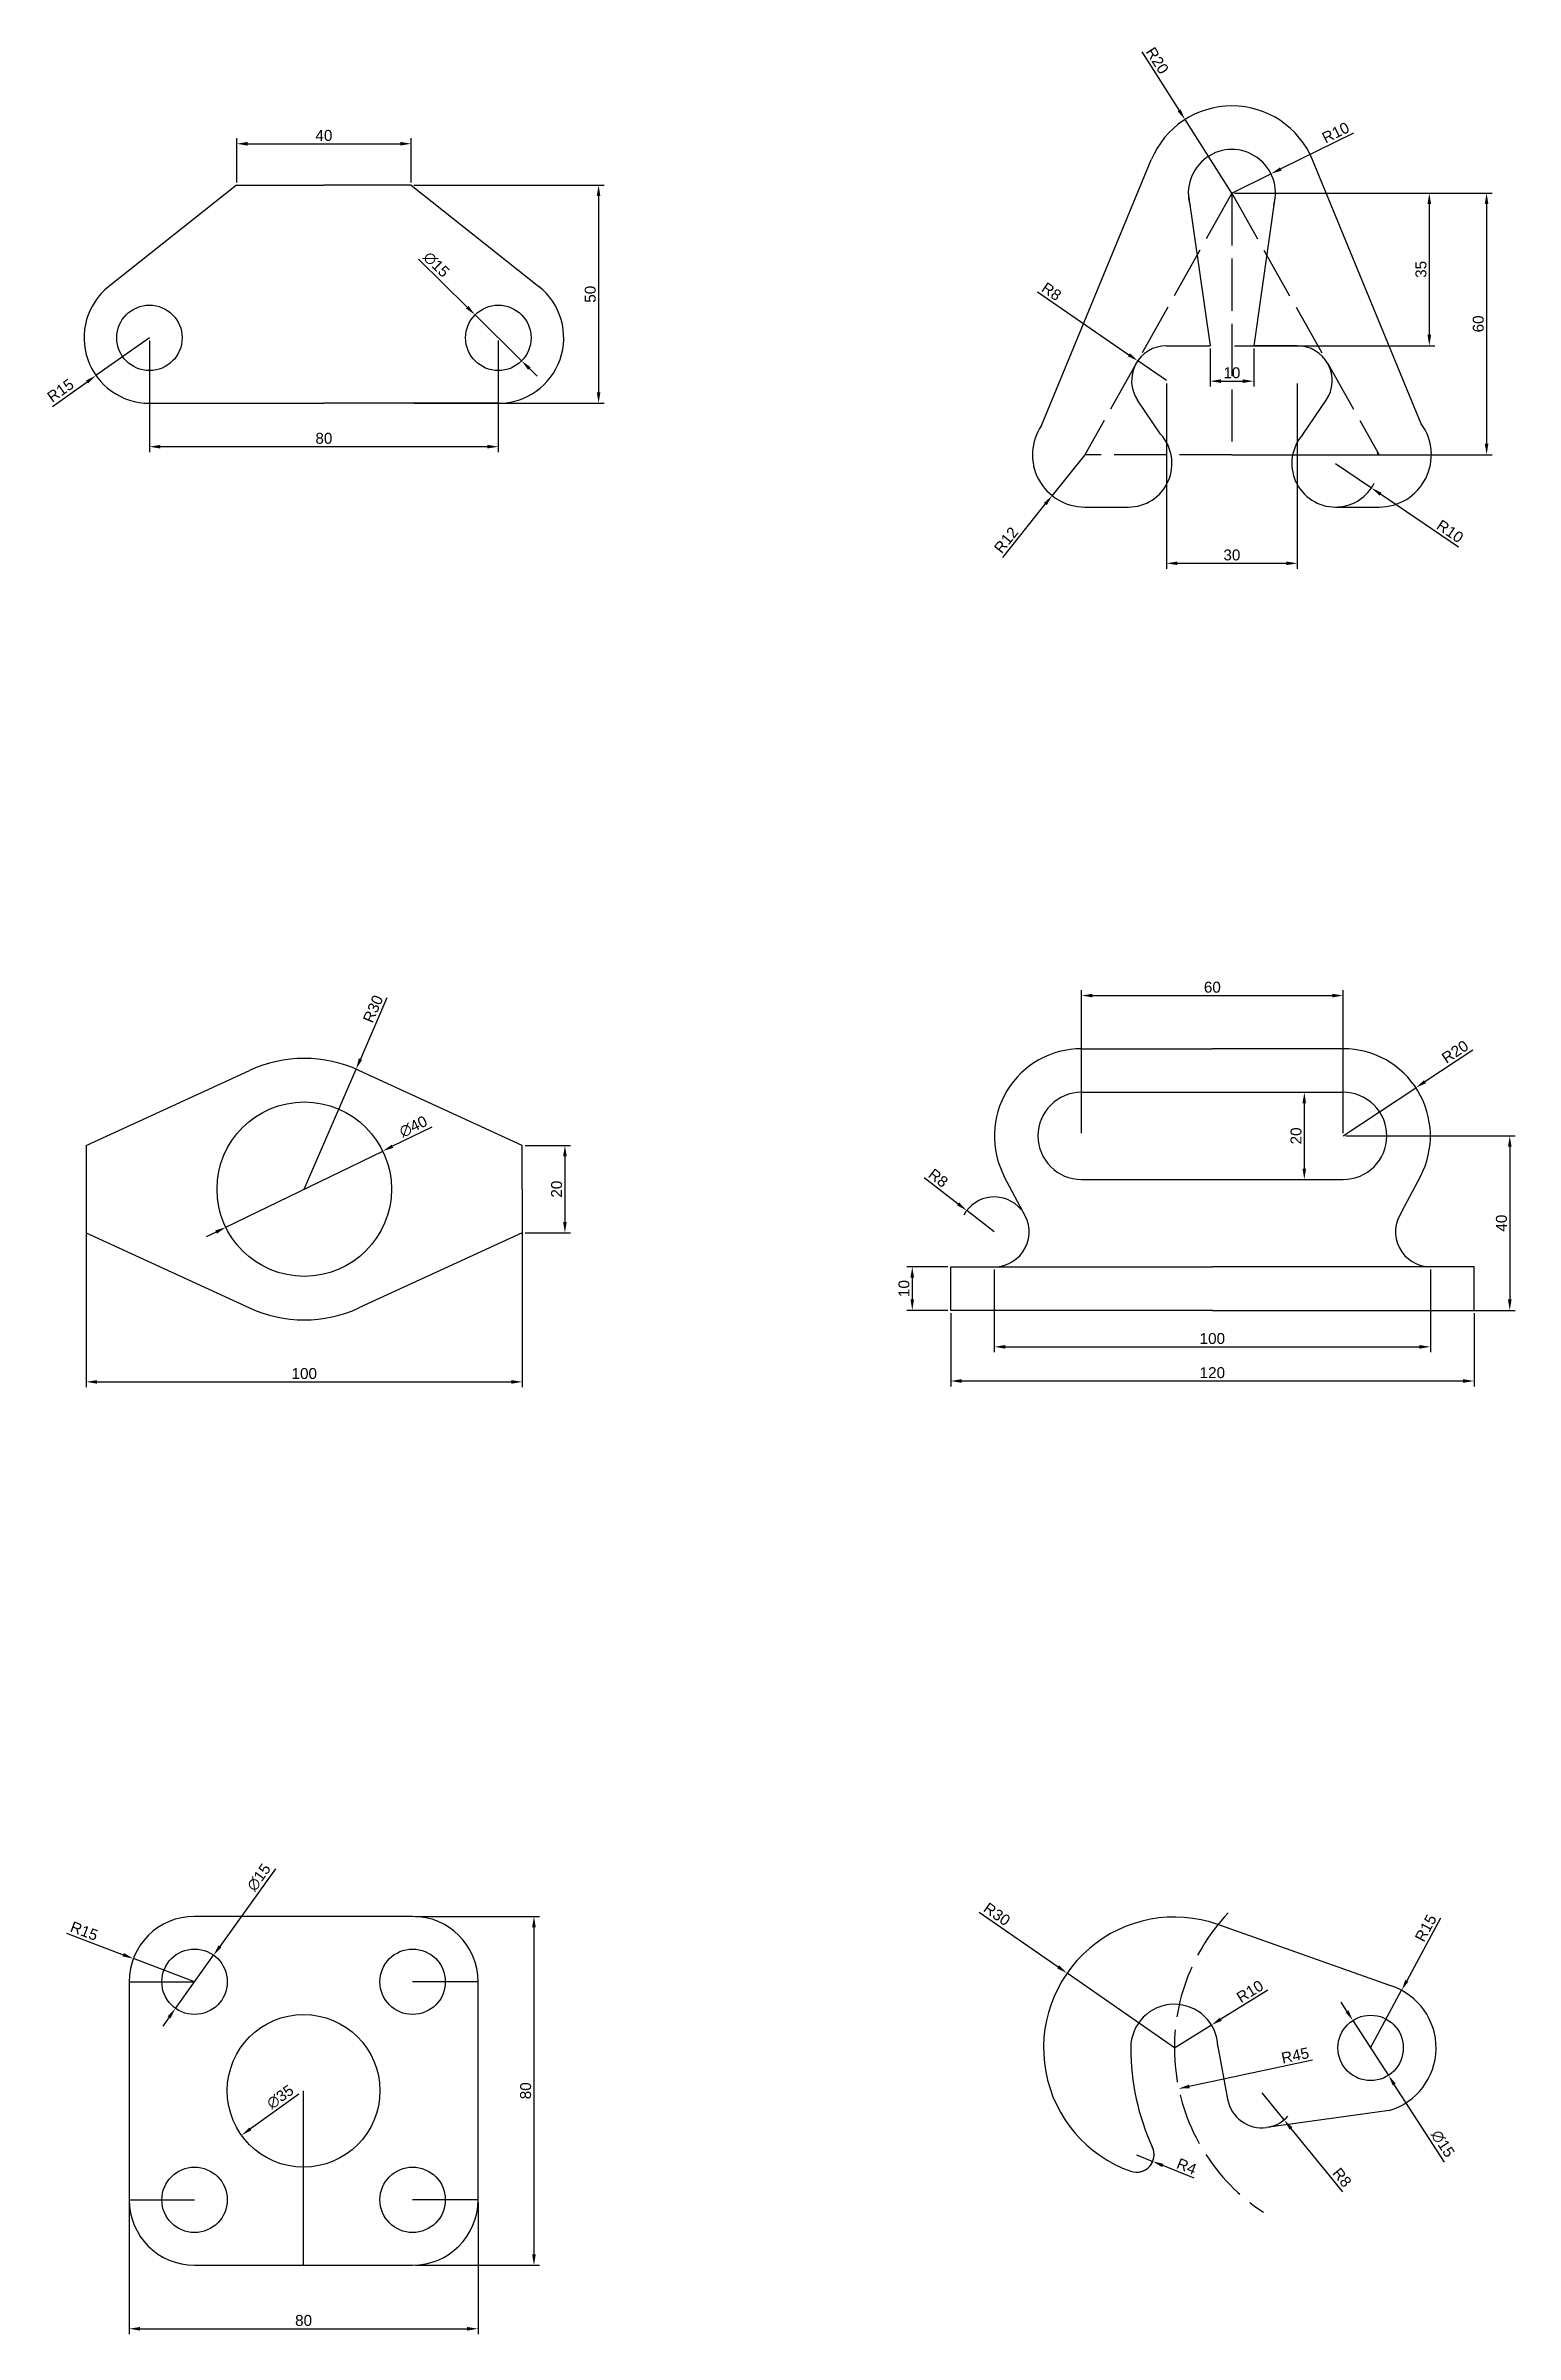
# Model space of a CAD drawing. Header units: millimetres. Extents: x 721 to 8170, y 1595 to 4606.
# Drawn here: x 1250 to 1587, y 1787 to 2311 of the extents above; entities that cross this region are included whole.
import ezdxf

# ---------------------------------------------------------------- set-up
doc = ezdxf.new("R2010")
doc.units = ezdxf.units.MM
doc.linetypes.add('ACAD_ISO02W100', pattern=[15, 12, -3])
doc.layers.get('0').update_dxf_attribs({"color": 255})
doc.layers.add('kesikli', color=50, linetype='ACAD_ISO02W100')
doc.styles.get("Standard").update_dxf_attribs({"font": 'arial.ttf'})
doc.dimstyles.new('ISO-25', dxfattribs={"dimtxt": 2.5, "dimasz": 2.5, "dimexe": 1.25, "dimexo": 0.625, "dimtad": 1, "dimtxsty": 'Standard', "dimcen": 2.5, "dimadec": 0, "dimazin": 0, "dimtfac": 1, "dimtmove": 0, "dimatfit": 3, "dimfxl": 1, "dimarcsym": 0})

msp = doc.modelspace()

# ---------------------------------------------------------------- blocks, each defined once
blk = doc.blocks.new('*D69')
at = {"color": 0, "lineweight": -2, "transparency": 16777216}
for p, q in [((1293.66, 2280.09), (1293.66, 2290.23)), ((1296.16, 2288.98), (1331.16, 2288.98)), ((1333.66, 2280.09), (1333.66, 2290.23))]:
    blk.add_line(p, q, dxfattribs=at)
at = {"color": 0, "transparency": 16777216}
for points in [[(1296.16, 2289.4), (1296.16, 2288.56), (1293.66, 2288.98)], [(1331.16, 2289.4), (1331.16, 2288.56), (1333.66, 2288.98)]]:
    blk.add_solid(points, dxfattribs=at)
at = {"layer": 'Defpoints', "color": 0, "transparency": 16777216}
for p in [(1333.66, 2288.98), (1293.66, 2279.47), (1333.66, 2279.47)]:
    blk.add_point(p, dxfattribs=at)
at = {"color": 0, "transparency": 16777216, "insert": (1313.66, 2290.88), "char_height": 2.5, "attachment_point": 5}
blk.add_mtext('40', dxfattribs=at)
blk = doc.blocks.new('*D70')
at = {"color": 0, "lineweight": -2, "transparency": 16777216}
for p, q in [((1334.28, 2279.47), (1377.9, 2279.47)), ((1376.65, 2276.97), (1376.65, 2231.97)), ((1334.28, 2229.47), (1377.9, 2229.47))]:
    blk.add_line(p, q, dxfattribs=at)
at = {"color": 0, "transparency": 16777216}
for points in [[(1376.23, 2276.97), (1377.06, 2276.97), (1376.65, 2279.47)], [(1376.23, 2231.97), (1377.06, 2231.97), (1376.65, 2229.47)]]:
    blk.add_solid(points, dxfattribs=at)
at = {"layer": 'Defpoints', "color": 0, "transparency": 16777216}
for p in [(1333.66, 2279.47), (1333.66, 2229.47), (1376.65, 2229.47)]:
    blk.add_point(p, dxfattribs=at)
at = {"color": 0, "transparency": 16777216, "insert": (1374.74, 2254.47), "char_height": 2.5, "attachment_point": 5, "rotation": 90}
blk.add_mtext('50', dxfattribs=at)
blk = doc.blocks.new('*D71')
at = {"color": 0, "lineweight": -2, "transparency": 16777216}
for p, q in [((1273.66, 2243.84), (1273.66, 2218.26)), ((1353.66, 2243.84), (1353.66, 2218.26)), ((1351.16, 2219.51), (1276.16, 2219.51))]:
    blk.add_line(p, q, dxfattribs=at)
at = {"color": 0, "transparency": 16777216}
for points in [[(1276.16, 2219.93), (1276.16, 2219.1), (1273.66, 2219.51)], [(1351.16, 2219.93), (1351.16, 2219.1), (1353.66, 2219.51)]]:
    blk.add_solid(points, dxfattribs=at)
at = {"layer": 'Defpoints', "color": 0, "transparency": 16777216}
for p in [(1273.66, 2244.47), (1353.66, 2244.47), (1273.66, 2219.51)]:
    blk.add_point(p, dxfattribs=at)
at = {"color": 0, "transparency": 16777216, "insert": (1313.66, 2221.42), "char_height": 2.5, "attachment_point": 5}
blk.add_mtext('80', dxfattribs=at)
blk = doc.blocks.new('*D72')
at = {"color": 0, "lineweight": -2, "transparency": 16777216}
for p, q in [((1335.36, 2262.54), (1346.54, 2251.49)), ((1358.99, 2239.2), (1348.32, 2249.74)), ((1360.77, 2237.44), (1362.55, 2235.69))]:
    blk.add_line(p, q, dxfattribs=at)
at = {"color": 0, "transparency": 16777216}
for points in [[(1346.83, 2251.79), (1346.25, 2251.2), (1348.32, 2249.74)], [(1361.07, 2237.74), (1360.48, 2237.15), (1358.99, 2239.2)]]:
    blk.add_solid(points, dxfattribs=at)
at = {"layer": 'Defpoints', "color": 0, "transparency": 16777216}
for p in [(1348.32, 2249.74), (1358.99, 2239.2)]:
    blk.add_point(p, dxfattribs=at)
at = {"color": 0, "transparency": 16777216, "insert": (1339.44, 2261.28), "char_height": 2.5, "attachment_point": 5, "rotation": 315.3643}
blk.add_mtext('∅15', dxfattribs=at)
blk = doc.blocks.new('*D73')
at = {"color": 0, "lineweight": -2, "transparency": 16777216}
for p, q in [((1273.66, 2244.47), (1261.4, 2235.82)), ((1251.4, 2228.76), (1259.36, 2234.38))]:
    blk.add_line(p, q, dxfattribs=at)
at = {"color": 0, "transparency": 16777216}
blk.add_solid([(1259.12, 2234.72), (1259.6, 2234.04), (1261.4, 2235.82)], dxfattribs=at)
at = {"layer": 'Defpoints', "color": 0, "transparency": 16777216}
for p in [(1273.66, 2244.47), (1261.4, 2235.82)]:
    blk.add_point(p, dxfattribs=at)
at = {"color": 0, "transparency": 16777216, "insert": (1253.26, 2232.4), "char_height": 2.5, "attachment_point": 5, "rotation": 35.212}
blk.add_mtext('R15', dxfattribs=at)
blk = doc.blocks.new('*D74')
at = {"color": 0, "lineweight": -2, "transparency": 16777216}
for p, q in [((1545.61, 2215.67), (1553.88, 2210.05)), ((1573.81, 2196.5), (1555.95, 2208.64))]:
    blk.add_line(p, q, dxfattribs=at)
blk.add_arc((1545.61, 2215.67), 10, 273.581, 332.962, dxfattribs=at)
at = {"color": 0, "transparency": 16777216}
blk.add_solid([(1556.18, 2208.98), (1555.72, 2208.3), (1553.88, 2210.05)], dxfattribs=at)
at = {"layer": 'Defpoints', "color": 0, "transparency": 16777216}
for p in [(1545.61, 2215.67), (1553.88, 2210.05)]:
    blk.add_point(p, dxfattribs=at)
at = {"color": 0, "transparency": 16777216, "insert": (1571.9, 2200.1), "char_height": 2.5, "attachment_point": 5, "rotation": 325.8}
blk.add_mtext('R10', dxfattribs=at)
blk = doc.blocks.new('*D75')
at = {"color": 0, "lineweight": -2, "transparency": 16777216}
for p, q in [((1501.21, 2310.08), (1509.78, 2296.64)), ((1521.87, 2277.67), (1511.12, 2294.53))]:
    blk.add_line(p, q, dxfattribs=at)
at = {"color": 0, "transparency": 16777216}
blk.add_solid([(1510.13, 2296.86), (1509.43, 2296.42), (1511.12, 2294.53)], dxfattribs=at)
at = {"layer": 'Defpoints', "color": 0, "transparency": 16777216}
for p in [(1511.12, 2294.53), (1521.87, 2277.67)]:
    blk.add_point(p, dxfattribs=at)
at = {"color": 0, "transparency": 16777216, "insert": (1504.76, 2308.06), "char_height": 2.5, "attachment_point": 5, "rotation": 302.5117}
blk.add_mtext('R20', dxfattribs=at)
blk = doc.blocks.new('*D76')
at = {"color": 0, "lineweight": -2, "transparency": 16777216}
for p, q in [((1549.74, 2291.42), (1533.08, 2283.2)), ((1521.87, 2277.67), (1530.84, 2282.09))]:
    blk.add_line(p, q, dxfattribs=at)
at = {"color": 0, "transparency": 16777216}
blk.add_solid([(1532.9, 2283.57), (1533.27, 2282.83), (1530.84, 2282.09)], dxfattribs=at)
at = {"layer": 'Defpoints', "color": 0, "transparency": 16777216}
for p in [(1521.87, 2277.67), (1530.84, 2282.09)]:
    blk.add_point(p, dxfattribs=at)
at = {"color": 0, "transparency": 16777216, "insert": (1545.67, 2291.53), "char_height": 2.5, "attachment_point": 5, "rotation": 26.2743}
blk.add_mtext('R10', dxfattribs=at)
blk = doc.blocks.new('*D77')
at = {"color": 0, "lineweight": -2, "transparency": 16777216}
for p, q in [((1477.26, 2255.02), (1498.22, 2240.61)), ((1506.87, 2234.67), (1500.28, 2239.2))]:
    blk.add_line(p, q, dxfattribs=at)
at = {"color": 0, "transparency": 16777216}
blk.add_solid([(1498.46, 2240.96), (1497.98, 2240.27), (1500.28, 2239.2)], dxfattribs=at)
at = {"layer": 'Defpoints', "color": 0, "transparency": 16777216}
for p in [(1500.28, 2239.2), (1506.87, 2234.67)]:
    blk.add_point(p, dxfattribs=at)
at = {"color": 0, "transparency": 16777216, "insert": (1480.51, 2255.09), "char_height": 2.5, "attachment_point": 5, "rotation": 325.5025}
blk.add_mtext('R8', dxfattribs=at)
blk = doc.blocks.new('*D78')
at = {"color": 0, "lineweight": -2, "transparency": 16777216}
for p, q in [((1522.5, 2277.67), (1568.39, 2277.67)), ((1567.14, 2275.17), (1567.14, 2245.17)), ((1522.5, 2242.67), (1568.39, 2242.67))]:
    blk.add_line(p, q, dxfattribs=at)
at = {"color": 0, "transparency": 16777216}
for points in [[(1566.72, 2275.17), (1567.56, 2275.17), (1567.14, 2277.67)], [(1566.72, 2245.17), (1567.56, 2245.17), (1567.14, 2242.67)]]:
    blk.add_solid(points, dxfattribs=at)
at = {"layer": 'Defpoints', "color": 0, "transparency": 16777216}
for p in [(1521.87, 2277.67), (1521.87, 2242.67), (1567.14, 2242.67)]:
    blk.add_point(p, dxfattribs=at)
at = {"color": 0, "transparency": 16777216, "insert": (1565.24, 2260.17), "char_height": 2.5, "attachment_point": 5, "rotation": 90}
blk.add_mtext('35', dxfattribs=at)
blk = doc.blocks.new('*D79')
at = {"color": 0, "lineweight": -2, "transparency": 16777216}
for p, q in [((1522.5, 2277.67), (1581.53, 2277.67)), ((1580.28, 2275.17), (1580.28, 2220.17)), ((1522.5, 2217.67), (1581.53, 2217.67))]:
    blk.add_line(p, q, dxfattribs=at)
at = {"color": 0, "transparency": 16777216}
for points in [[(1579.86, 2275.17), (1580.69, 2275.17), (1580.28, 2277.67)], [(1579.86, 2220.17), (1580.69, 2220.17), (1580.28, 2217.67)]]:
    blk.add_solid(points, dxfattribs=at)
at = {"layer": 'Defpoints', "color": 0, "transparency": 16777216}
for p in [(1521.87, 2277.67), (1521.87, 2217.67), (1580.28, 2217.67)]:
    blk.add_point(p, dxfattribs=at)
at = {"color": 0, "transparency": 16777216, "insert": (1578.38, 2247.67), "char_height": 2.5, "attachment_point": 5, "rotation": 90}
blk.add_mtext('60', dxfattribs=at)
blk = doc.blocks.new('*D80')
at = {"color": 0, "lineweight": -2, "transparency": 16777216}
for p, q in [((1488.14, 2217.67), (1480.64, 2208.29)), ((1469.31, 2194.12), (1479.08, 2206.34))]:
    blk.add_line(p, q, dxfattribs=at)
at = {"color": 0, "transparency": 16777216}
blk.add_solid([(1478.76, 2206.6), (1479.41, 2206.08), (1480.64, 2208.29)], dxfattribs=at)
at = {"layer": 'Defpoints', "color": 0, "transparency": 16777216}
for p in [(1488.14, 2217.67), (1480.64, 2208.29)]:
    blk.add_point(p, dxfattribs=at)
at = {"color": 0, "transparency": 16777216, "insert": (1470.09, 2198.11), "char_height": 2.5, "attachment_point": 5, "rotation": 51.3552}
blk.add_mtext('R12', dxfattribs=at)
blk = doc.blocks.new('*D81')
at = {"color": 0, "lineweight": -2, "transparency": 16777216}
for p, q in [((1516.87, 2242.04), (1516.87, 2233.29)), ((1526.87, 2242.04), (1526.87, 2233.29)), ((1519.37, 2234.54), (1524.37, 2234.54))]:
    blk.add_line(p, q, dxfattribs=at)
at = {"color": 0, "transparency": 16777216}
for points in [[(1519.37, 2234.96), (1519.37, 2234.13), (1516.87, 2234.54)], [(1524.37, 2234.96), (1524.37, 2234.13), (1526.87, 2234.54)]]:
    blk.add_solid(points, dxfattribs=at)
at = {"layer": 'Defpoints', "color": 0, "transparency": 16777216}
for p in [(1516.87, 2242.67), (1526.87, 2242.67), (1526.87, 2234.54)]:
    blk.add_point(p, dxfattribs=at)
at = {"color": 0, "transparency": 16777216, "insert": (1521.87, 2236.45), "char_height": 2.5, "attachment_point": 5}
blk.add_mtext('10', dxfattribs=at)
blk = doc.blocks.new('*D82')
at = {"color": 0, "lineweight": -2, "transparency": 16777216}
for p, q in [((1359.78, 2059.25), (1370.18, 2059.25)), ((1368.93, 2056.75), (1368.93, 2041.75)), ((1359.78, 2039.25), (1370.18, 2039.25))]:
    blk.add_line(p, q, dxfattribs=at)
at = {"color": 0, "transparency": 16777216}
for points in [[(1368.51, 2056.75), (1369.35, 2056.75), (1368.93, 2059.25)], [(1368.51, 2041.75), (1369.35, 2041.75), (1368.93, 2039.25)]]:
    blk.add_solid(points, dxfattribs=at)
at = {"layer": 'Defpoints', "color": 0, "transparency": 16777216}
for p in [(1359.16, 2059.25), (1359.16, 2039.25), (1368.93, 2039.25)]:
    blk.add_point(p, dxfattribs=at)
at = {"color": 0, "transparency": 16777216, "insert": (1367.03, 2049.25), "char_height": 2.5, "attachment_point": 5, "rotation": 90}
blk.add_mtext('20', dxfattribs=at)
blk = doc.blocks.new('*D83')
at = {"color": 0, "lineweight": -2, "transparency": 16777216}
for p, q in [((1259.16, 2048.62), (1259.16, 2003.81)), ((1359.16, 2048.62), (1359.16, 2003.81)), ((1261.66, 2005.06), (1356.66, 2005.06))]:
    blk.add_line(p, q, dxfattribs=at)
at = {"color": 0, "transparency": 16777216}
for points in [[(1261.66, 2005.47), (1261.66, 2004.64), (1259.16, 2005.06)], [(1356.66, 2005.47), (1356.66, 2004.64), (1359.16, 2005.06)]]:
    blk.add_solid(points, dxfattribs=at)
at = {"layer": 'Defpoints', "color": 0, "transparency": 16777216}
for p in [(1259.16, 2049.25), (1359.16, 2049.25), (1359.16, 2005.06)]:
    blk.add_point(p, dxfattribs=at)
at = {"color": 0, "transparency": 16777216, "insert": (1309.16, 2006.96), "char_height": 2.5, "attachment_point": 5}
blk.add_mtext('100', dxfattribs=at)
blk = doc.blocks.new('*D84')
at = {"color": 0, "lineweight": -2, "transparency": 16777216}
for p, q in [((1338.43, 2063.48), (1329.39, 2059.09)), ((1291.17, 2040.51), (1327.15, 2057.99)), ((1288.92, 2039.41), (1286.67, 2038.32))]:
    blk.add_line(p, q, dxfattribs=at)
at = {"color": 0, "transparency": 16777216}
for points in [[(1329.21, 2059.46), (1329.58, 2058.71), (1327.15, 2057.99)], [(1288.74, 2039.79), (1289.11, 2039.04), (1291.17, 2040.51)]]:
    blk.add_solid(points, dxfattribs=at)
at = {"layer": 'Defpoints', "color": 0, "transparency": 16777216}
for p in [(1327.15, 2057.99), (1291.17, 2040.51)]:
    blk.add_point(p, dxfattribs=at)
at = {"color": 0, "transparency": 16777216, "insert": (1334.17, 2063.6), "char_height": 2.5, "attachment_point": 5, "rotation": 25.9249}
blk.add_mtext('∅40', dxfattribs=at)
blk = doc.blocks.new('*D85')
at = {"color": 0, "lineweight": -2, "transparency": 16777216}
for p, q in [((1328.12, 2093.14), (1322.05, 2079.09)), ((1309.16, 2049.25), (1321.06, 2076.79))]:
    blk.add_line(p, q, dxfattribs=at)
at = {"color": 0, "transparency": 16777216}
blk.add_solid([(1321.66, 2079.25), (1322.43, 2078.92), (1321.06, 2076.79)], dxfattribs=at)
at = {"layer": 'Defpoints', "color": 0, "transparency": 16777216}
for p in [(1321.06, 2076.79), (1309.16, 2049.25)]:
    blk.add_point(p, dxfattribs=at)
at = {"color": 0, "transparency": 16777216, "insert": (1324.94, 2090.58), "char_height": 2.5, "attachment_point": 5, "rotation": 66.6377}
blk.add_mtext('R30', dxfattribs=at)
blk = doc.blocks.new('*D86')
at = {"color": 0, "lineweight": -2, "transparency": 16777216}
for p, q in [((1456.77, 2031.46), (1447.33, 2031.46)), ((1448.58, 2028.96), (1448.58, 2023.96)), ((1456.77, 2021.46), (1447.33, 2021.46))]:
    blk.add_line(p, q, dxfattribs=at)
at = {"color": 0, "transparency": 16777216}
for points in [[(1448.16, 2028.96), (1448.99, 2028.96), (1448.58, 2031.46)], [(1448.16, 2023.96), (1448.99, 2023.96), (1448.58, 2021.46)]]:
    blk.add_solid(points, dxfattribs=at)
at = {"layer": 'Defpoints', "color": 0, "transparency": 16777216}
for p in [(1457.39, 2031.46), (1448.58, 2021.46), (1457.39, 2021.46)]:
    blk.add_point(p, dxfattribs=at)
at = {"color": 0, "transparency": 16777216, "insert": (1446.68, 2026.46), "char_height": 2.5, "attachment_point": 5, "rotation": 90}
blk.add_mtext('10', dxfattribs=at)
blk = doc.blocks.new('*D87')
at = {"color": 0, "lineweight": -2, "transparency": 16777216}
for p, q in [((1457.39, 2020.84), (1457.39, 2004.01)), ((1577.39, 2020.84), (1577.39, 2004.01)), ((1459.89, 2005.26), (1574.89, 2005.26))]:
    blk.add_line(p, q, dxfattribs=at)
at = {"color": 0, "transparency": 16777216}
for points in [[(1459.89, 2005.68), (1459.89, 2004.84), (1457.39, 2005.26)], [(1574.89, 2005.68), (1574.89, 2004.84), (1577.39, 2005.26)]]:
    blk.add_solid(points, dxfattribs=at)
at = {"layer": 'Defpoints', "color": 0, "transparency": 16777216}
for p in [(1457.39, 2021.46), (1577.39, 2021.46), (1577.39, 2005.26)]:
    blk.add_point(p, dxfattribs=at)
at = {"color": 0, "transparency": 16777216, "insert": (1517.39, 2007.16), "char_height": 2.5, "attachment_point": 5}
blk.add_mtext('120', dxfattribs=at)
blk = doc.blocks.new('*D88')
at = {"color": 0, "lineweight": -2, "transparency": 16777216}
for p, q in [((1467.39, 2030.84), (1467.39, 2011.84)), ((1567.39, 2030.84), (1567.39, 2011.84)), ((1469.89, 2013.09), (1564.89, 2013.09))]:
    blk.add_line(p, q, dxfattribs=at)
at = {"color": 0, "transparency": 16777216}
for points in [[(1469.89, 2013.51), (1469.89, 2012.68), (1467.39, 2013.09)], [(1564.89, 2013.51), (1564.89, 2012.68), (1567.39, 2013.09)]]:
    blk.add_solid(points, dxfattribs=at)
at = {"layer": 'Defpoints', "color": 0, "transparency": 16777216}
for p in [(1467.39, 2031.46), (1567.39, 2031.46), (1567.39, 2013.09)]:
    blk.add_point(p, dxfattribs=at)
at = {"color": 0, "transparency": 16777216, "insert": (1517.39, 2014.99), "char_height": 2.5, "attachment_point": 5}
blk.add_mtext('100', dxfattribs=at)
blk = doc.blocks.new('*D89')
at = {"color": 0, "lineweight": -2, "transparency": 16777216}
for p, q in [((1548.02, 2061.46), (1586.84, 2061.46)), ((1585.59, 2058.96), (1585.59, 2023.96)), ((1548.02, 2021.46), (1586.84, 2021.46))]:
    blk.add_line(p, q, dxfattribs=at)
at = {"color": 0, "transparency": 16777216}
for points in [[(1585.18, 2058.96), (1586.01, 2058.96), (1585.59, 2061.46)], [(1585.18, 2023.96), (1586.01, 2023.96), (1585.59, 2021.46)]]:
    blk.add_solid(points, dxfattribs=at)
at = {"layer": 'Defpoints', "color": 0, "transparency": 16777216}
for p in [(1547.39, 2061.46), (1547.39, 2021.46), (1585.59, 2021.46)]:
    blk.add_point(p, dxfattribs=at)
at = {"color": 0, "transparency": 16777216, "insert": (1583.69, 2041.46), "char_height": 2.5, "attachment_point": 5, "rotation": 90}
blk.add_mtext('40', dxfattribs=at)
blk = doc.blocks.new('*D90')
at = {"color": 0, "lineweight": -2, "transparency": 16777216}
for p, q in [((1577.11, 2081.16), (1566.15, 2073.89)), ((1547.39, 2061.46), (1564.06, 2072.51))]:
    blk.add_line(p, q, dxfattribs=at)
at = {"color": 0, "transparency": 16777216}
blk.add_solid([(1565.92, 2074.24), (1566.38, 2073.55), (1564.06, 2072.51)], dxfattribs=at)
at = {"layer": 'Defpoints', "color": 0, "transparency": 16777216}
for p in [(1564.06, 2072.51), (1547.39, 2061.46)]:
    blk.add_point(p, dxfattribs=at)
at = {"color": 0, "transparency": 16777216, "insert": (1573.05, 2080.75), "char_height": 2.5, "attachment_point": 5, "rotation": 33.5418}
blk.add_mtext('R20', dxfattribs=at)
blk = doc.blocks.new('*D91')
at = {"color": 0, "lineweight": -2, "transparency": 16777216}
for p, q in [((1487.39, 2062.09), (1487.39, 2094.9)), ((1547.39, 2062.09), (1547.39, 2094.9)), ((1489.89, 2093.65), (1544.89, 2093.65))]:
    blk.add_line(p, q, dxfattribs=at)
at = {"color": 0, "transparency": 16777216}
for points in [[(1489.89, 2094.06), (1489.89, 2093.23), (1487.39, 2093.65)], [(1544.89, 2094.06), (1544.89, 2093.23), (1547.39, 2093.65)]]:
    blk.add_solid(points, dxfattribs=at)
at = {"layer": 'Defpoints', "color": 0, "transparency": 16777216}
for p in [(1547.39, 2093.65), (1487.39, 2061.46), (1547.39, 2061.46)]:
    blk.add_point(p, dxfattribs=at)
at = {"color": 0, "transparency": 16777216, "insert": (1517.39, 2095.55), "char_height": 2.5, "attachment_point": 5}
blk.add_mtext('60', dxfattribs=at)
blk = doc.blocks.new('*D92')
at = {"color": 0, "lineweight": -2, "transparency": 16777216}
for p, q in [((1518.02, 2071.46), (1539.73, 2071.46)), ((1538.48, 2068.96), (1538.48, 2053.96)), ((1518.02, 2051.46), (1539.73, 2051.46))]:
    blk.add_line(p, q, dxfattribs=at)
at = {"color": 0, "transparency": 16777216}
for points in [[(1538.06, 2068.96), (1538.89, 2068.96), (1538.48, 2071.46)], [(1538.06, 2053.96), (1538.89, 2053.96), (1538.48, 2051.46)]]:
    blk.add_solid(points, dxfattribs=at)
at = {"layer": 'Defpoints', "color": 0, "transparency": 16777216}
for p in [(1517.39, 2071.46), (1517.39, 2051.46), (1538.48, 2051.46)]:
    blk.add_point(p, dxfattribs=at)
at = {"color": 0, "transparency": 16777216, "insert": (1536.58, 2061.46), "char_height": 2.5, "attachment_point": 5, "rotation": 90}
blk.add_mtext('20', dxfattribs=at)
blk = doc.blocks.new('*D93')
at = {"color": 0, "lineweight": -2, "transparency": 16777216}
for p, q in [((1451.29, 2051.91), (1459.09, 2045.88)), ((1467.39, 2039.46), (1461.06, 2044.35))]:
    blk.add_line(p, q, dxfattribs=at)
blk.add_arc((1467.39, 2039.46), 8, 39.8985, 151.2648, dxfattribs=at)
at = {"color": 0, "transparency": 16777216}
blk.add_solid([(1459.34, 2046.21), (1458.83, 2045.55), (1461.06, 2044.35)], dxfattribs=at)
at = {"layer": 'Defpoints', "color": 0, "transparency": 16777216}
for p in [(1461.06, 2044.35), (1467.39, 2039.46)]:
    blk.add_point(p, dxfattribs=at)
at = {"color": 0, "transparency": 16777216, "insert": (1454.54, 2051.8), "char_height": 2.5, "attachment_point": 5, "rotation": 322.3124}
blk.add_mtext('R8', dxfattribs=at)
blk = doc.blocks.new('*D94')
at = {"color": 0, "lineweight": -2, "transparency": 16777216}
blk.add_line((1307.88, 1841.69), (1296.8, 1833.76), dxfattribs=at)
at = {"color": 0, "transparency": 16777216}
blk.add_solid([(1296.56, 1834.1), (1297.05, 1833.42), (1294.77, 1832.3)], dxfattribs=at)
at = {"layer": 'Defpoints', "color": 0, "transparency": 16777216}
for p in [(1323.23, 1852.68), (1294.77, 1832.3)]:
    blk.add_point(p, dxfattribs=at)
at = {"color": 0, "transparency": 16777216, "insert": (1303.66, 1841.09), "char_height": 2.5, "attachment_point": 5, "rotation": 35.5962}
blk.add_mtext('∅35', dxfattribs=at)
blk = doc.blocks.new('*D95')
at = {"color": 0, "lineweight": -2, "transparency": 16777216}
for p, q in [((1254.64, 1878.63), (1267.64, 1873.7)), ((1284, 1867.49), (1269.98, 1872.81))]:
    blk.add_line(p, q, dxfattribs=at)
at = {"color": 0, "transparency": 16777216}
blk.add_solid([(1267.79, 1874.08), (1267.49, 1873.31), (1269.98, 1872.81)], dxfattribs=at)
at = {"layer": 'Defpoints', "color": 0, "transparency": 16777216}
for p in [(1269.98, 1872.81), (1284, 1867.49)]:
    blk.add_point(p, dxfattribs=at)
at = {"color": 0, "transparency": 16777216, "insert": (1258.7, 1879.12), "char_height": 2.5, "attachment_point": 5, "rotation": 339.2322}
blk.add_mtext('R15', dxfattribs=at)
blk = doc.blocks.new('*D96')
at = {"color": 0, "lineweight": -2, "transparency": 16777216}
for p, q in [((1302.57, 1893.36), (1289.83, 1875.61)), ((1279.63, 1861.4), (1288.37, 1873.58)), ((1278.17, 1859.37), (1276.71, 1857.33))]:
    blk.add_line(p, q, dxfattribs=at)
at = {"color": 0, "transparency": 16777216}
for points in [[(1289.49, 1875.86), (1290.17, 1875.37), (1288.37, 1873.58)], [(1277.83, 1859.61), (1278.51, 1859.12), (1279.63, 1861.4)]]:
    blk.add_solid(points, dxfattribs=at)
at = {"layer": 'Defpoints', "color": 0, "transparency": 16777216}
for p in [(1288.37, 1873.58), (1279.63, 1861.4)]:
    blk.add_point(p, dxfattribs=at)
at = {"color": 0, "transparency": 16777216, "insert": (1298.76, 1891.43), "char_height": 2.5, "attachment_point": 5, "rotation": 54.3348}
blk.add_mtext('∅15', dxfattribs=at)
blk = doc.blocks.new('*D97')
at = {"color": 0, "lineweight": -2, "transparency": 16777216}
for p, q in [((1334.63, 1882.49), (1363.08, 1882.49)), ((1361.83, 1879.99), (1361.83, 1804.99)), ((1334.63, 1802.49), (1363.08, 1802.49))]:
    blk.add_line(p, q, dxfattribs=at)
at = {"color": 0, "transparency": 16777216}
for points in [[(1361.41, 1879.99), (1362.25, 1879.99), (1361.83, 1882.49)], [(1361.41, 1804.99), (1362.25, 1804.99), (1361.83, 1802.49)]]:
    blk.add_solid(points, dxfattribs=at)
at = {"layer": 'Defpoints', "color": 0, "transparency": 16777216}
for p in [(1334, 1882.49), (1334, 1802.49), (1361.83, 1802.49)]:
    blk.add_point(p, dxfattribs=at)
at = {"color": 0, "transparency": 16777216, "insert": (1359.93, 1842.49), "char_height": 2.5, "attachment_point": 5, "rotation": 90}
blk.add_mtext('80', dxfattribs=at)
blk = doc.blocks.new('*D98')
at = {"color": 0, "lineweight": -2, "transparency": 16777216}
for p, q in [((1269, 1816.87), (1269, 1786.67)), ((1349, 1816.87), (1349, 1786.67)), ((1271.5, 1787.92), (1346.5, 1787.92))]:
    blk.add_line(p, q, dxfattribs=at)
at = {"color": 0, "transparency": 16777216}
for points in [[(1271.5, 1788.33), (1271.5, 1787.5), (1269, 1787.92)], [(1346.5, 1788.33), (1346.5, 1787.5), (1349, 1787.92)]]:
    blk.add_solid(points, dxfattribs=at)
at = {"layer": 'Defpoints', "color": 0, "transparency": 16777216}
for p in [(1269, 1817.49), (1349, 1817.49), (1349, 1787.92)]:
    blk.add_point(p, dxfattribs=at)
at = {"color": 0, "transparency": 16777216, "insert": (1309, 1789.82), "char_height": 2.5, "attachment_point": 5}
blk.add_mtext('80', dxfattribs=at)
blk = doc.blocks.new('*D99')
at = {"color": 0, "lineweight": -2, "transparency": 16777216}
for p, q in [((1530.09, 1865.55), (1519.32, 1858.9)), ((1508.68, 1852.33), (1517.19, 1857.58))]:
    blk.add_line(p, q, dxfattribs=at)
at = {"color": 0, "transparency": 16777216}
blk.add_solid([(1519.1, 1859.25), (1519.54, 1858.54), (1517.19, 1857.58)], dxfattribs=at)
at = {"layer": 'Defpoints', "color": 0, "transparency": 16777216}
for p in [(1517.19, 1857.58), (1508.68, 1852.33)]:
    blk.add_point(p, dxfattribs=at)
at = {"color": 0, "transparency": 16777216, "insert": (1526.02, 1865.27), "char_height": 2.5, "attachment_point": 5, "rotation": 31.6984}
blk.add_mtext('R10', dxfattribs=at)
blk = doc.blocks.new('*D100')
at = {"color": 0, "lineweight": -2, "transparency": 16777216}
for p, q in [((1463.94, 1883.49), (1482.01, 1870.9)), ((1508.68, 1852.33), (1484.07, 1869.47))]:
    blk.add_line(p, q, dxfattribs=at)
at = {"color": 0, "transparency": 16777216}
blk.add_solid([(1482.25, 1871.24), (1481.78, 1870.56), (1484.07, 1869.47)], dxfattribs=at)
at = {"layer": 'Defpoints', "color": 0, "transparency": 16777216}
for p in [(1484.07, 1869.47), (1508.68, 1852.33)]:
    blk.add_point(p, dxfattribs=at)
at = {"color": 0, "transparency": 16777216, "insert": (1467.99, 1882.98), "char_height": 2.5, "attachment_point": 5, "rotation": 325.1469}
blk.add_mtext('R30', dxfattribs=at)
blk = doc.blocks.new('*D101')
at = {"color": 0, "lineweight": -2, "transparency": 16777216}
for p, q in [((1548.26, 1860.73), (1546.9, 1862.83)), ((1549.61, 1858.63), (1557.76, 1846.03)), ((1570.64, 1826.1), (1559.11, 1843.93))]:
    blk.add_line(p, q, dxfattribs=at)
at = {"color": 0, "transparency": 16777216}
for points in [[(1548.6, 1860.95), (1547.91, 1860.5), (1549.61, 1858.63)], [(1559.46, 1844.16), (1558.76, 1843.7), (1557.76, 1846.03)]]:
    blk.add_solid(points, dxfattribs=at)
at = {"layer": 'Defpoints', "color": 0, "transparency": 16777216}
for p in [(1549.61, 1858.63), (1557.76, 1846.03)]:
    blk.add_point(p, dxfattribs=at)
at = {"color": 0, "transparency": 16777216, "insert": (1570.24, 1830.35), "char_height": 2.5, "attachment_point": 5, "rotation": 302.8794}
blk.add_mtext('∅15', dxfattribs=at)
blk = doc.blocks.new('*D102')
at = {"color": 0, "lineweight": -2, "transparency": 16777216}
for p, q in [((1569.72, 1882.1), (1561.98, 1867.73)), ((1553.68, 1852.33), (1560.8, 1865.53))]:
    blk.add_line(p, q, dxfattribs=at)
at = {"color": 0, "transparency": 16777216}
blk.add_solid([(1561.62, 1867.93), (1562.35, 1867.54), (1560.8, 1865.53)], dxfattribs=at)
at = {"layer": 'Defpoints', "color": 0, "transparency": 16777216}
for p in [(1560.8, 1865.53), (1553.68, 1852.33)]:
    blk.add_point(p, dxfattribs=at)
at = {"color": 0, "transparency": 16777216, "insert": (1566.33, 1879.81), "char_height": 2.5, "attachment_point": 5, "rotation": 61.6874}
blk.add_mtext('R15', dxfattribs=at)
blk = doc.blocks.new('*D103')
at = {"color": 0, "lineweight": -2, "transparency": 16777216}
for p, q in [((1506.87, 2234.04), (1506.87, 2191.52)), ((1536.87, 2234.04), (1536.87, 2191.52)), ((1509.37, 2192.77), (1534.37, 2192.77))]:
    blk.add_line(p, q, dxfattribs=at)
at = {"color": 0, "transparency": 16777216}
for points in [[(1509.37, 2193.19), (1509.37, 2192.35), (1506.87, 2192.77)], [(1534.37, 2193.19), (1534.37, 2192.35), (1536.87, 2192.77)]]:
    blk.add_solid(points, dxfattribs=at)
at = {"layer": 'Defpoints', "color": 0, "transparency": 16777216}
for p in [(1506.87, 2234.67), (1536.87, 2234.67), (1536.87, 2192.77)]:
    blk.add_point(p, dxfattribs=at)
at = {"color": 0, "transparency": 16777216, "insert": (1521.87, 2194.67), "char_height": 2.5, "attachment_point": 5}
blk.add_mtext('30', dxfattribs=at)
blk = doc.blocks.new('*D104')
at = {"color": 0, "lineweight": -2, "transparency": 16777216}
for p, q in [((1528.75, 1842), (1533.82, 1835.82)), ((1547.34, 1819.35), (1535.41, 1833.89))]:
    blk.add_line(p, q, dxfattribs=at)
blk.add_arc((1528.75, 1842), 8, 282.3031, 318.3263, dxfattribs=at)
at = {"color": 0, "transparency": 16777216}
blk.add_solid([(1535.73, 1834.15), (1535.09, 1833.62), (1533.82, 1835.82)], dxfattribs=at)
at = {"layer": 'Defpoints', "color": 0, "transparency": 16777216}
for p in [(1528.75, 1842), (1533.82, 1835.82)]:
    blk.add_point(p, dxfattribs=at)
at = {"color": 0, "transparency": 16777216, "insert": (1547.13, 1822.6), "char_height": 2.5, "attachment_point": 5, "rotation": 309.3739}
blk.add_mtext('R8', dxfattribs=at)
blk = doc.blocks.new('*D105')
at = {"color": 0, "lineweight": -2, "transparency": 16777216}
for p, q in [((1500.02, 1827.82), (1503.72, 1826.3)), ((1513.23, 1822.43), (1506.04, 1825.36))]:
    blk.add_line(p, q, dxfattribs=at)
at = {"color": 0, "transparency": 16777216}
blk.add_solid([(1506.19, 1825.75), (1505.88, 1824.97), (1503.72, 1826.3)], dxfattribs=at)
at = {"layer": 'Defpoints', "color": 0, "transparency": 16777216}
for p in [(1500.02, 1827.82), (1503.72, 1826.3)]:
    blk.add_point(p, dxfattribs=at)
at = {"color": 0, "transparency": 16777216, "insert": (1511.5, 1825.16), "char_height": 2.5, "attachment_point": 5, "rotation": 337.8111}
blk.add_mtext('R4', dxfattribs=at)
blk = doc.blocks.new('*D106')
at = {"color": 0, "lineweight": -2, "transparency": 16777216}
blk.add_line((1540.32, 1849.49), (1512.11, 1843.5), dxfattribs=at)
at = {"color": 0, "transparency": 16777216}
blk.add_solid([(1512.02, 1843.91), (1512.2, 1843.09), (1509.67, 1842.98)], dxfattribs=at)
at = {"layer": 'Defpoints', "color": 0, "transparency": 16777216}
for p in [(1553.68, 1852.33), (1509.67, 1842.98)]:
    blk.add_point(p, dxfattribs=at)
at = {"color": 0, "transparency": 16777216, "insert": (1536.39, 1850.59), "char_height": 2.5, "attachment_point": 5, "rotation": 11.9869}
blk.add_mtext('R45', dxfattribs=at)

# ---------------------------------------------------------------- dimensions: what is measured, and where the dimension line sits
for center, mpoint, picture, middle in [((1521.874, 2277.666), (1511.125, 2294.532), '*D75', (1503.153, 2307.039)), ((1521.874, 2277.666), (1530.841, 2282.093), '*D76', (1546.509, 2289.827)), ((1506.874, 2234.666), (1500.281, 2239.197), '*D77', (1479.436, 2253.522)), ((1488.137, 2217.666), (1480.644, 2208.294), '*D80', (1471.559, 2196.931)), ((1545.611, 2215.666), (1553.882, 2210.045), '*D74', (1570.829, 2198.528)), ((1309.159, 2049.25), (1321.055, 2076.79), '*D85', (1326.686, 2089.826)), ((1547.395, 2061.462), (1564.064, 2072.513), '*D90', (1574.099, 2079.166)), ((1467.395, 2039.462), (1461.064, 2044.353), '*D93', (1453.378, 2050.291)), ((1508.684, 1852.328), (1484.065, 1869.472), '*D100', (1466.903, 1881.424)), ((1284.001, 1867.49), (1269.976, 1872.809), '*D95', (1258.023, 1877.342)), ((1553.684, 1852.328), (1560.798, 1865.534), '*D102', (1568.006, 1878.913)), ((1508.684, 1852.328), (1517.192, 1857.583), '*D99', (1527.024, 1863.655)), ((1553.684, 1852.328), (1509.665, 1842.982), '*D106', (1536.782, 1848.74)), ((1528.748, 1842.004), (1533.823, 1835.82), '*D104', (1545.659, 1821.397))]:
    dim = msp.add_radius_dim(center=center, mpoint=mpoint, dimstyle='ISO-25')
    dim.commit()
    dim.dimension.update_dxf_attribs({"geometry": picture, "text_midpoint": middle, "dimtype": 164})
for base, p1, p2, picture, middle in [((1333.657, 2288.981), (1293.657, 2279.468), (1333.657, 2279.468), '*D69', (1313.657, 2290.883)), ((1273.657, 2219.514), (1353.657, 2244.468), (1273.657, 2244.468), '*D71', (1313.657, 2221.415)), ((1526.874, 2234.544), (1516.874, 2242.666), (1526.874, 2242.666), '*D81', (1521.874, 2236.445)), ((1536.874, 2192.769), (1506.874, 2234.666), (1536.874, 2234.666), '*D103', (1521.874, 2194.671)), ((1547.395, 2093.648), (1487.395, 2061.462), (1547.395, 2061.462), '*D91', (1517.395, 2095.549)), ((1359.159, 2005.056), (1259.159, 2049.25), (1359.159, 2049.25), '*D83', (1309.159, 2006.957)), ((1567.395, 2013.093), (1467.395, 2031.462), (1567.395, 2031.462), '*D88', (1517.395, 2014.994)), ((1577.395, 2005.26), (1457.395, 2021.462), (1577.395, 2021.462), '*D87', (1517.395, 2007.161)), ((1349.001, 1787.917), (1269.001, 1817.49), (1349.001, 1817.49), '*D98', (1309.001, 1789.818))]:
    dim = msp.add_linear_dim(base=base, p1=p1, p2=p2, dimstyle='ISO-25')
    dim.commit()
    dim.dimension.update_dxf_attribs({"geometry": picture, "text_midpoint": middle})
for base, p1, p2, picture, middle in [((1376.646, 2229.468), (1333.657, 2279.468), (1333.657, 2229.468), '*D70', (1374.745, 2254.468)), ((1567.139, 2242.666), (1521.874, 2277.666), (1521.874, 2242.666), '*D78', (1565.237, 2260.166)), ((1580.277, 2217.666), (1521.874, 2277.666), (1521.874, 2217.666), '*D79', (1578.376, 2247.666)), ((1538.477, 2051.462), (1517.395, 2071.462), (1517.395, 2051.462), '*D92', (1536.575, 2061.462)), ((1368.929, 2039.25), (1359.159, 2059.25), (1359.159, 2039.25), '*D82', (1367.027, 2049.25)), ((1585.594, 2021.462), (1547.395, 2061.462), (1547.395, 2021.462), '*D89', (1583.693, 2041.462)), ((1448.578, 2021.462), (1457.395, 2031.462), (1457.395, 2021.462), '*D86', (1446.676, 2026.462)), ((1361.832, 1802.49), (1334.001, 1882.49), (1334.001, 1802.49), '*D97', (1359.93, 1842.49))]:
    dim = msp.add_linear_dim(base=base, p1=p1, p2=p2, angle=90, dimstyle='ISO-25')
    dim.commit()
    dim.dimension.update_dxf_attribs({"geometry": picture, "text_midpoint": middle})
for p1, p2, picture, middle in [((1358.994, 2239.198), (1348.32, 2249.737), '*D72', (1338.052, 2259.876)), ((1279.629, 1861.397), (1288.374, 1873.583), '*D96', (1300.358, 1890.282)), ((1549.612, 1858.627), (1557.755, 1846.03), '*D101', (1568.586, 1829.275)), ((1323.231, 1852.676), (1294.772, 1832.304), '*D94', (1304.804, 1839.486))]:
    dim = msp.add_diameter_dim_2p(p1=p1, p2=p2, dimstyle='ISO-25')
    dim.commit()
    dim.dimension.update_dxf_attribs({"geometry": picture, "text_midpoint": middle, "dimtype": 163})
for center, mpoint, picture, middle in [((1273.657, 2244.468), (1261.402, 2235.819), '*D73', (1253.262, 2232.401)), ((1500.017, 1827.815), (1503.721, 1826.305), '*D105', (1511.499, 1825.157))]:
    dim = msp.add_radius_dim(center=center, mpoint=mpoint, dimstyle='ISO-25')
    dim.commit()
    dim.dimension.update_dxf_attribs({"geometry": picture, "text_midpoint": middle})
dim = msp.add_diameter_dim_2p(p1=(1291.171, 2040.506), p2=(1327.146, 2057.994), dimstyle='ISO-25')
dim.commit()
dim.dimension.update_dxf_attribs({"geometry": '*D84', "text_midpoint": (1335.035, 2061.829)})

# ---------------------------------------------------------------- linework, layer by layer
for p, q in [((1478.191, 2224.379), (1503.393, 2285.31)), ((1565.287, 2224.763), (1540.368, 2285.281)), ((1293.657, 2279.468), (1264.338, 2256.222)), ((1293.657, 2279.468), (1313.657, 2279.468)), ((1333.657, 2279.468), (1313.657, 2279.468)), ((1333.657, 2279.468), (1362.976, 2256.222)), ((1511.874, 2277.666), (1516.874, 2242.666)), ((1531.874, 2277.666), (1526.874, 2242.666)), ((1506.874, 2242.666), (1516.874, 2242.666)), ((1536.874, 2242.666), (1526.874, 2242.666)), ((1273.657, 2229.468), (1313.657, 2229.468)), ((1353.657, 2229.468), (1313.657, 2229.468)), ((1505.53, 2222.4), (1500.255, 2230.173)), ((1538.134, 2222.307), (1543.486, 2230.162)), ((1488.137, 2205.666), (1498.137, 2205.666)), ((1545.611, 2205.666), (1555.611, 2205.666)), ((1487.395, 2081.462), (1517.395, 2081.462)), ((1547.395, 2081.462), (1517.395, 2081.462)), ((1259.159, 2059.25), (1296.609, 2076.499)), ((1359.159, 2059.25), (1321.709, 2076.499)), ((1487.395, 2071.462), (1547.395, 2071.462)), ((1259.159, 2059.25), (1259.159, 2039.25)), ((1359.159, 2049.25), (1359.159, 2059.25)), ((1473.914, 2044.099), (1469.68, 2052.179)), ((1560.876, 2044.099), (1565.11, 2052.179)), ((1359.159, 2049.25), (1359.159, 2039.25)), ((1487.395, 2051.462), (1547.395, 2051.462)), ((1259.159, 2039.25), (1296.609, 2022.001)), ((1359.159, 2039.25), (1321.709, 2022.001)), ((1457.395, 2021.462), (1457.395, 2031.462)), ((1457.395, 2031.462), (1517.395, 2031.462)), ((1577.395, 2031.462), (1517.395, 2031.462)), ((1577.395, 2021.462), (1577.395, 2031.462)), ((1467.395, 2021.462), (1457.395, 2021.462)), ((1517.395, 2021.462), (1467.395, 2021.462)), ((1517.395, 2021.462), (1567.395, 2021.462)), ((1567.395, 2021.462), (1577.395, 2021.462)), ((1334.001, 1882.49), (1284.001, 1882.49)), ((1558.357, 1866.582), (1518.686, 1880.612)), ((1269.001, 1867.49), (1269.001, 1817.49)), ((1269.001, 1867.49), (1284.001, 1867.49)), ((1349.001, 1867.49), (1334.001, 1867.49)), ((1349.001, 1817.49), (1349.001, 1867.49)), ((1309.001, 1802.49), (1309.001, 1842.49)), ((1557.92, 1837.939), (1529.837, 1834.079)), ((1503.558, 1829.675), (1503.563, 1829.681)), ((1269.001, 1817.49), (1284.001, 1817.49)), ((1349.001, 1817.49), (1334.001, 1817.49)), ((1284.001, 1802.49), (1334.001, 1802.49))]:
    msp.add_line(p, q)
msp.add_lwpolyline([(1518.679, 1852.635), (1520.878, 1840.57)])
for centre, radius in [((1273.657, 2244.468), 7.5), ((1353.657, 2244.468), 7.5), ((1309.159, 2049.25), 20), ((1284.001, 1867.49), 7.5), ((1334.001, 1867.49), 7.5), ((1309.001, 1842.49), 17.5), ((1553.684, 1852.328), 7.5), ((1284.001, 1817.49), 7.5), ((1334.001, 1817.49), 7.5)]:
    msp.add_circle(centre, radius)
for centre, radius, start, end in [((1521.874, 2277.666), 20, 22.38039, 157.52954), ((1521.874, 2277.666), 10, 343.7398, 196.2602), ((1273.657, 2244.468), 15, 128.40967, 270), ((1353.657, 2244.468), 15, 270, 51.59033), ((1506.874, 2234.666), 8, 90, 214.16382), ((1536.874, 2234.666), 8, 325.73376, 90), ((1488.137, 2217.666), 12, 145.98447, 270), ((1498.137, 2215.666), 10, 270, 42.32851), ((1498.137, 2215.666), 10, 270, 42.32851), ((1545.611, 2215.666), 10, 138.38878, 270), ((1555.611, 2217.666), 12, 270, 36.25667), ((1545.611, 2215.666), 10, 11.53696, 15.20326), ((1309.159, 2049.25), 30, 65.27004, 114.72996), ((1487.395, 2061.462), 20, 90, 207.65632), ((1547.395, 2061.462), 20, 332.34368, 90), ((1487.395, 2061.462), 10, 90, 270), ((1547.395, 2061.462), 10, 270, 90), ((1467.395, 2039.462), 8, 270, 35.42226), ((1567.395, 2039.462), 8, 144.57774, 270), ((1309.159, 2049.25), 30, 245.27004, 294.72996), ((1284.001, 1867.49), 15, 90, 180), ((1334.001, 1867.49), 15, 0, 90), ((1508.684, 1852.328), 30, 70.52338, 250.52878), ((1553.684, 1852.328), 15, 286.40454, 71.84569), ((1508.684, 1852.328), 10, 1.75523, 180), ((1553.684, 1852.328), 55, 180, 204.54924), ((1528.748, 1842.004), 8, 190.32759, 277.82686), ((1500.017, 1827.815), 4, 250.52878, 27.70675), ((1500.017, 1827.815), 4, 250.52878, 24.54924), ((1284.001, 1817.49), 15, 180, 270), ((1334.001, 1817.49), 15, 270, 0)]:
    msp.add_arc(centre, radius, start, end)
at = {"layer": 'kesikli'}
for p, q in [((1521.874, 2277.666), (1499.901, 2238.587)), ((1521.874, 2277.666), (1521.874, 2217.666)), ((1521.874, 2277.666), (1543.847, 2238.587)), ((1499.901, 2238.587), (1488.137, 2217.666)), ((1543.847, 2238.587), (1555.611, 2217.666)), ((1521.874, 2217.666), (1488.137, 2217.666)), ((1521.874, 2217.666), (1555.611, 2217.666))]:
    msp.add_line(p, q, dxfattribs=at)
msp.add_arc((1553.684, 1852.328), 45, 136.55827, 236.91082, dxfattribs=at)

msp.set_redraw_order([(e.dxf.handle, doc.entitydb.next_handle()) for e in msp.query("TEXT MTEXT ATTDEF DIMENSION ARC_DIMENSION")])  # texts and dimensions are drawn at this point

doc.saveas('drawing.dxf')
